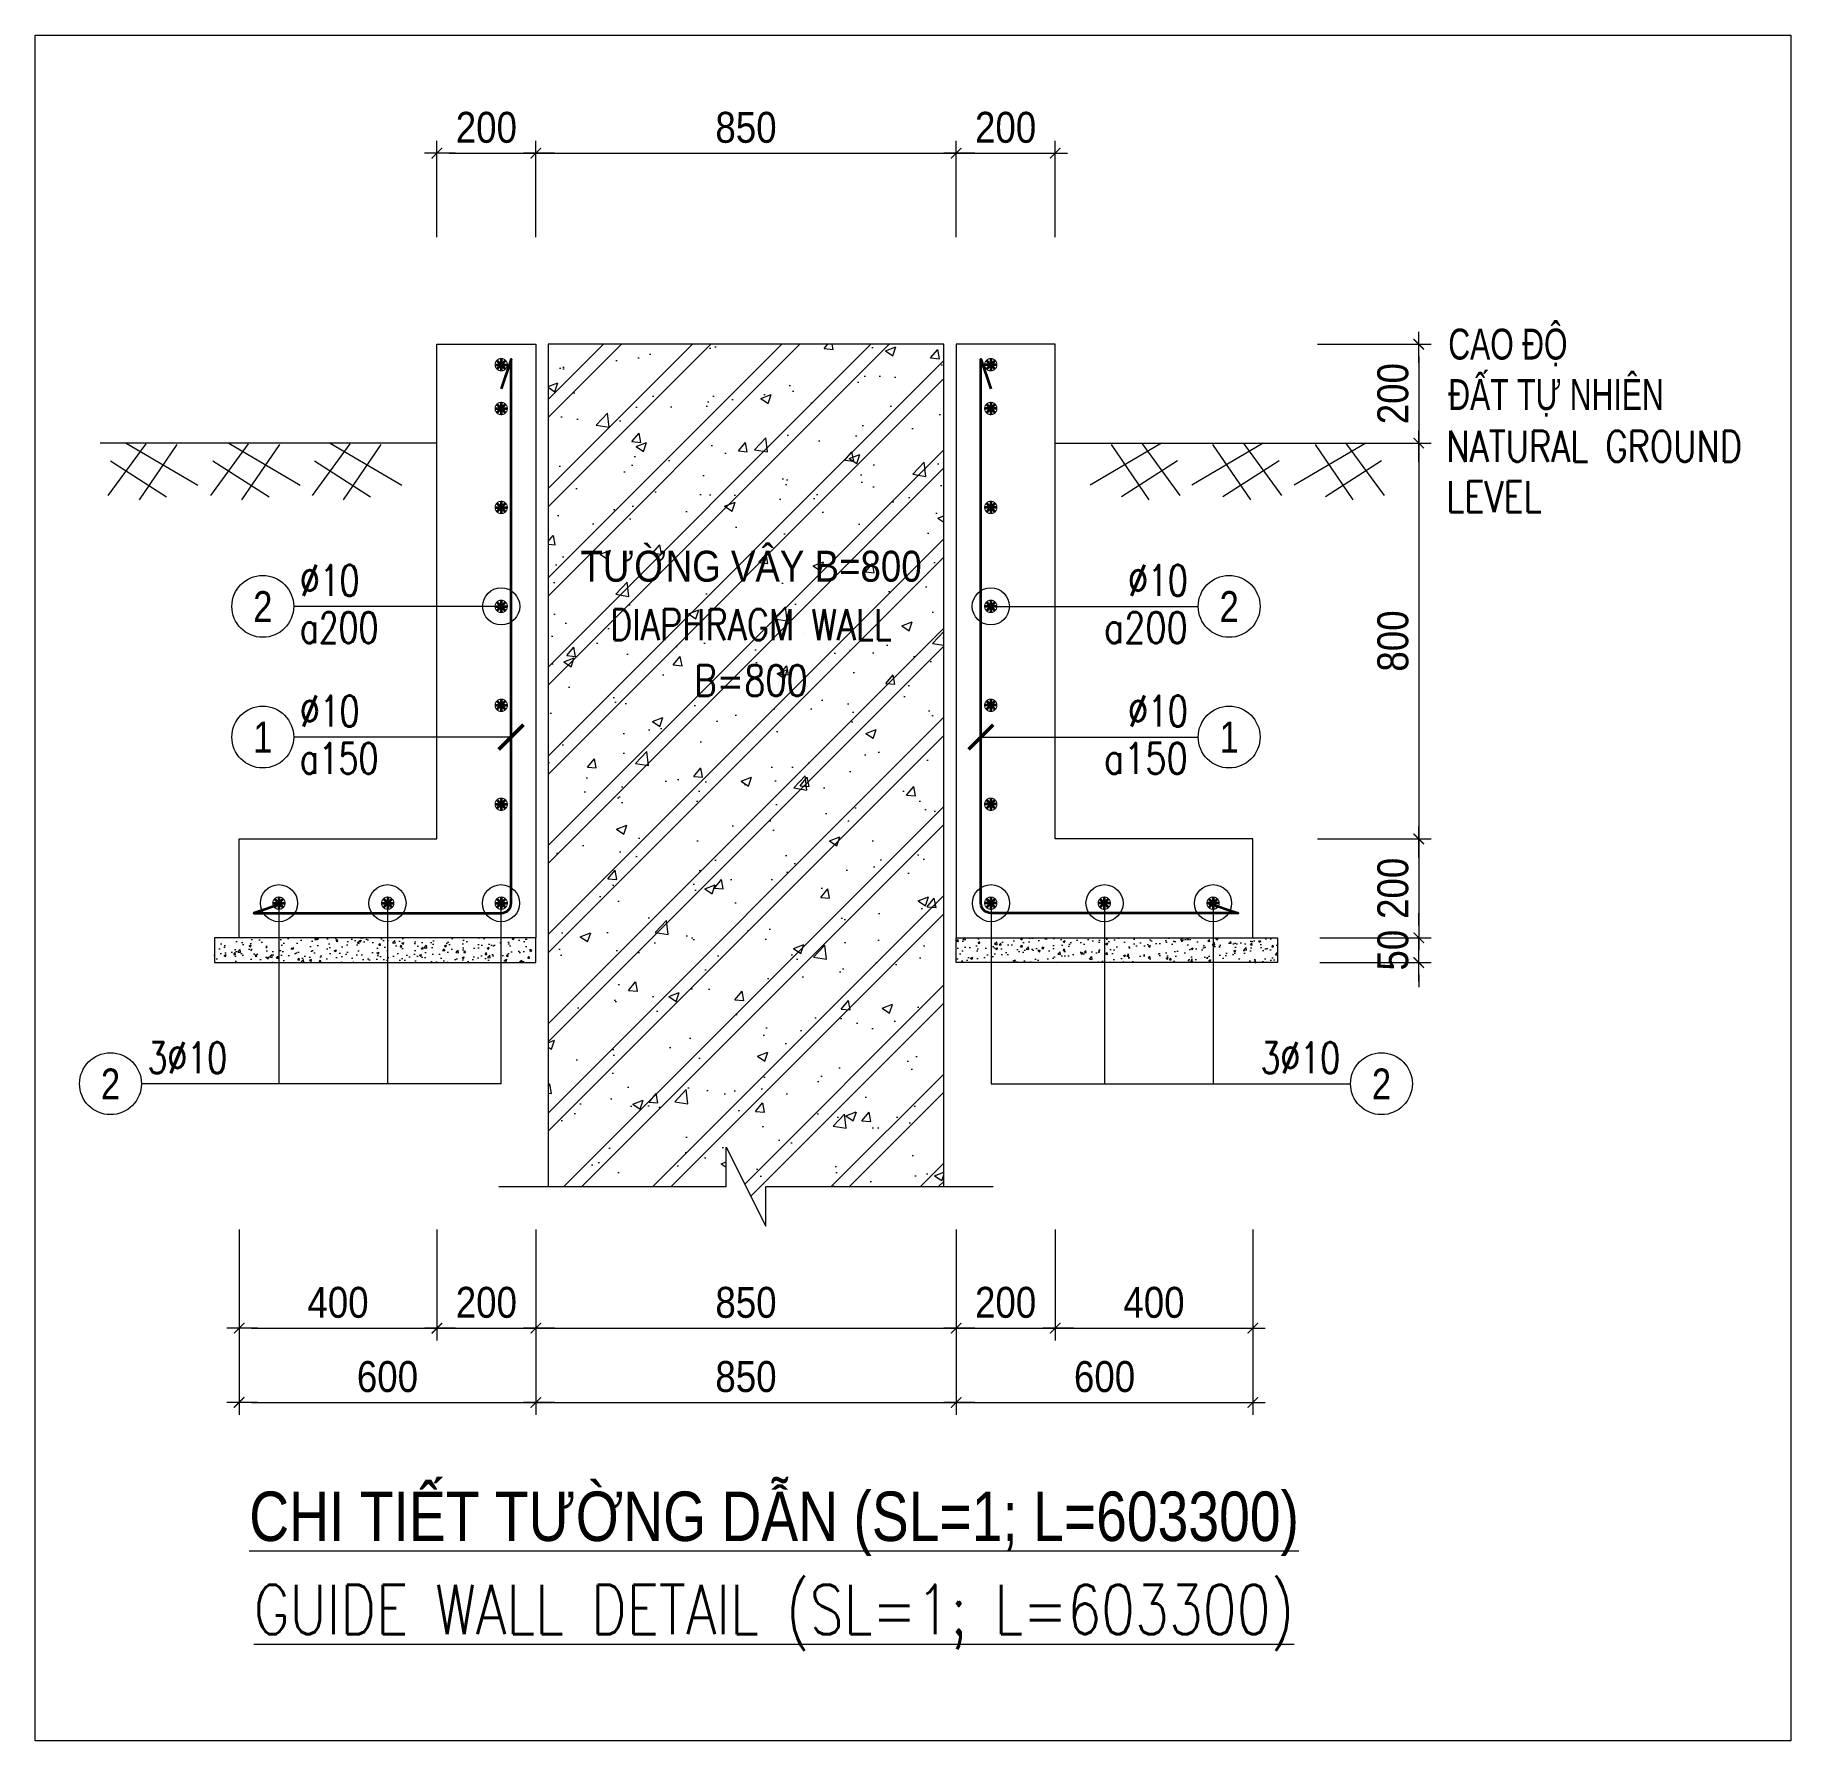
# Model space of a CAD drawing. Header units: millimetres. Extents: x -642477 to 1168880, y -27982 to 330379.
# Drawn here: x 239798 to 267828, y 295983 to 323206 of the extents above; entities that cross this region are included whole.
import ezdxf
from ezdxf.enums import TextEntityAlignment as Align

# ---------------------------------------------------------------- set-up
doc = ezdxf.new("R2010")
doc.units = ezdxf.units.MM
doc.layers.get('0').update_dxf_attribs({"lineweight": 20})
doc.layers.get('Defpoints').update_dxf_attribs({"color": 151, "lineweight": 9})
for name, color, linetype, lineweight in [('hatch', 8, 'Continuous', 13), ('NDC_S_BREAK-LINE', 1, 'Continuous', 15), ('NDC_S_CONTINUOUS', 3, 'Continuous', 20), ('NDC_S_DIM', 1, 'Continuous', 15), ('NDC_S_HATCH MATERIAL', 8, 'Continuous', 13), ('NDC_S_LEADER', 1, 'Continuous', 15), ('NDC_S_LEVEL TEXT', 7, 'Continuous', 20), ('NDC_S_REBAR', 4, 'Continuous', 35), ('NDC_S_VN TEXT', 7, 'Continuous', 20)]:
    doc.layers.add(name, color=color, linetype=linetype, lineweight=lineweight)
doc.styles.add('ARIAL', font='arial.ttf', dxfattribs={"width": 0.8})
doc.styles.add('NDC_ARIAL', font='arial.ttf', dxfattribs={"width": 0.85})
doc.styles.add('NDC_EN TXT', font='romans.shx', dxfattribs={"width": 0.8})
doc.styles.add('NDC_ROMANS', font='romans.shx', dxfattribs={"width": 0.8, "bigfont": 'vns.shx'})
doc.dimstyles.new('A1-NDC-1-25', dxfattribs={"dimscale": 25, "dimtxt": 2.5, "dimasz": 1, "dimexe": 1, "dimexo": 0, "dimgap": 0.8, "dimtad": 1, "dimdec": 0, "dimdsep": 46, "dimtxsty": 'NDC_ARIAL', "dimblk": 'DIMMARK', "dimcen": 49999.938995, "dimdle": 1.5, "dimclrd": 1, "dimclre": 1, "dimclrt": 3, "dimadec": 0, "dimazin": 0, "dimtfac": 1, "dimtdec": 0, "dimtix": 1, "dimtmove": 2, "dimatfit": 3, "dimfxl": 1, "dimarcsym": 0})

msp = doc.modelspace()

# ---------------------------------------------------------------- texts
at = {"layer": 'NDC_S_VN TEXT', "color": 3, "style": 'NDC_ROMANS', "width": 0.8}
for s, height, p in [('NATURAL GROUND', 493.421, (262328.5, 316397.1)), ('LEVEL', 493.42, (262328.5, 315591.9))]:
    msp.add_text(s, height=height, dxfattribs=at).set_placement(p)
for s, height, p in [('DIAPHRAGM WALL', 493.421, (251228.2, 313798.3)), ('B=800', 493.42, (251228.2, 312906.1))]:
    msp.add_text(s, height=height, dxfattribs=at).set_placement(p, align=Align.MIDDLE_CENTER)
msp.add_text('%%UGUIDE WALL DETAIL (SL=1; L=603300)', height=789, dxfattribs=at).set_placement((251595.8, 297685.5), align=Align.CENTER)

# ---------------------------------------------------------------- blocks, each defined once
blk = doc.blocks.new('DIMMARK')
at = {"layer": 'NDC_S_DIM', "color": 1}
blk.add_line((-1.5, 0), (1, 0), dxfattribs=at)
at = {"layer": 'NDC_S_DIM', "color": 2, "const_width": 0.1}
blk.add_lwpolyline([(-0.424, -0.424), (0.424, 0.424)], dxfattribs=at)
blk = doc.blocks.new('*D2118')
at = {"layer": 'Defpoints', "color": 0, "transparency": 16777216}
for p in [(1012.5, 3209.5), (812.5, 3039.8), (1012.5, 3039.8)]:
    blk.add_point(p, dxfattribs=at)
at = {"layer": 'NDC_S_DIM', "color": 1, "lineweight": -2, "transparency": 16777216}
for p, q in [((812.5, 3039.8), (812.5, 3234.5)), ((1012.5, 3039.8), (1012.5, 3234.5)), ((837.5, 3209.5), (987.5, 3209.5))]:
    blk.add_line(p, q, dxfattribs=at)
at = {"layer": 'NDC_S_DIM', "color": 1, "lineweight": -2, "transparency": 16777216, "xscale": 25, "yscale": 25, "zscale": 25, "rotation": 180}
blk.add_blockref('DIMMARK', (812.5, 3209.5), dxfattribs=at)
at = {"layer": 'NDC_S_DIM', "color": 1, "lineweight": -2, "transparency": 16777216, "xscale": 25, "yscale": 25, "zscale": 25}
blk.add_blockref('DIMMARK', (1012.5, 3209.5), dxfattribs=at)
at = {"layer": 'NDC_S_DIM', "color": 3, "transparency": 16777216, "insert": (912.5, 3261.4), "char_height": 62.5, "attachment_point": 5, "style": 'NDC_ARIAL'}
blk.add_mtext('200', dxfattribs=at)
blk = doc.blocks.new('*D2119')
at = {"layer": 'Defpoints', "color": 0, "transparency": 16777216}
for p in [(1862.5, 3209.5), (1012.5, 3039.8), (1862.5, 3039.8)]:
    blk.add_point(p, dxfattribs=at)
at = {"layer": 'NDC_S_DIM', "color": 1, "lineweight": -2, "transparency": 16777216}
for p, q in [((1012.5, 3039.8), (1012.5, 3234.5)), ((1862.5, 3039.8), (1862.5, 3234.5)), ((1037.5, 3209.5), (1837.5, 3209.5))]:
    blk.add_line(p, q, dxfattribs=at)
at = {"layer": 'NDC_S_DIM', "color": 1, "lineweight": -2, "transparency": 16777216, "xscale": 25, "yscale": 25, "zscale": 25, "rotation": 180}
blk.add_blockref('DIMMARK', (1012.5, 3209.5), dxfattribs=at)
at = {"layer": 'NDC_S_DIM', "color": 1, "lineweight": -2, "transparency": 16777216, "xscale": 25, "yscale": 25, "zscale": 25}
blk.add_blockref('DIMMARK', (1862.5, 3209.5), dxfattribs=at)
at = {"layer": 'NDC_S_DIM', "color": 3, "transparency": 16777216, "insert": (1437.5, 3261.4), "char_height": 62.5, "attachment_point": 5, "style": 'NDC_ARIAL'}
blk.add_mtext('850', dxfattribs=at)
blk = doc.blocks.new('*D2120')
at = {"layer": 'Defpoints', "color": 0, "transparency": 16777216}
for p in [(2062.5, 3209.5), (1862.5, 3039.8), (2062.5, 3039.8)]:
    blk.add_point(p, dxfattribs=at)
at = {"layer": 'NDC_S_DIM', "color": 1, "lineweight": -2, "transparency": 16777216}
for p, q in [((1862.5, 3039.8), (1862.5, 3234.5)), ((2062.5, 3039.8), (2062.5, 3234.5)), ((1887.5, 3209.5), (2037.5, 3209.5))]:
    blk.add_line(p, q, dxfattribs=at)
at = {"layer": 'NDC_S_DIM', "color": 1, "lineweight": -2, "transparency": 16777216, "xscale": 25, "yscale": 25, "zscale": 25, "rotation": 180}
blk.add_blockref('DIMMARK', (1862.5, 3209.5), dxfattribs=at)
at = {"layer": 'NDC_S_DIM', "color": 1, "lineweight": -2, "transparency": 16777216, "xscale": 25, "yscale": 25, "zscale": 25}
blk.add_blockref('DIMMARK', (2062.5, 3209.5), dxfattribs=at)
at = {"layer": 'NDC_S_DIM', "color": 3, "transparency": 16777216, "insert": (1962.5, 3261.4), "char_height": 62.5, "attachment_point": 5, "style": 'NDC_ARIAL'}
blk.add_mtext('200', dxfattribs=at)
blk = doc.blocks.new('*D2121')
at = {"layer": 'Defpoints', "color": 0, "transparency": 16777216}
for p in [(2593.2, 2823.4), (2593.2, 2623.4), (2797.8, 2623.4)]:
    blk.add_point(p, dxfattribs=at)
at = {"layer": 'NDC_S_DIM', "color": 1, "lineweight": -2, "transparency": 16777216}
for p, q in [((2593.2, 2823.4), (2822.8, 2823.4)), ((2797.8, 2798.4), (2797.8, 2648.4)), ((2593.2, 2623.4), (2822.8, 2623.4))]:
    blk.add_line(p, q, dxfattribs=at)
at = {"layer": 'NDC_S_DIM', "color": 1, "lineweight": -2, "transparency": 16777216, "xscale": 25, "yscale": 25, "zscale": 25}
for p, rotation in [((2797.8, 2823.4), 90), ((2797.8, 2623.4), 270)]:
    blk.add_blockref('DIMMARK', p, dxfattribs=dict(at, rotation=rotation))
at = {"layer": 'NDC_S_DIM', "color": 3, "transparency": 16777216, "insert": (2745.9, 2723.4), "char_height": 62.5, "attachment_point": 5, "rotation": 90, "style": 'NDC_ARIAL'}
blk.add_mtext('200', dxfattribs=at)
blk = doc.blocks.new('*D2122')
at = {"layer": 'Defpoints', "color": 0, "transparency": 16777216}
for p in [(2593.2, 2623.4), (2593.2, 1823.4), (2797.8, 1823.4)]:
    blk.add_point(p, dxfattribs=at)
at = {"layer": 'NDC_S_DIM', "color": 1, "lineweight": -2, "transparency": 16777216}
for p, q in [((2593.2, 2623.4), (2822.8, 2623.4)), ((2797.8, 2598.4), (2797.8, 1848.4)), ((2593.2, 1823.4), (2822.8, 1823.4))]:
    blk.add_line(p, q, dxfattribs=at)
at = {"layer": 'NDC_S_DIM', "color": 1, "lineweight": -2, "transparency": 16777216, "xscale": 25, "yscale": 25, "zscale": 25}
for p, rotation in [((2797.8, 2623.4), 90), ((2797.8, 1823.4), 270)]:
    blk.add_blockref('DIMMARK', p, dxfattribs=dict(at, rotation=rotation))
at = {"layer": 'NDC_S_DIM', "color": 3, "transparency": 16777216, "insert": (2745.9, 2223.4), "char_height": 62.5, "attachment_point": 5, "rotation": 90, "style": 'NDC_ARIAL'}
blk.add_mtext('800', dxfattribs=at)
blk = doc.blocks.new('*D2123')
at = {"layer": 'Defpoints', "color": 0, "transparency": 16777216}
for p in [(2597.8, 1823.4), (2597.8, 1623.4), (2797.8, 1623.4)]:
    blk.add_point(p, dxfattribs=at)
at = {"layer": 'NDC_S_DIM', "color": 1, "lineweight": -2, "transparency": 16777216}
for p, q in [((2597.8, 1823.4), (2822.8, 1823.4)), ((2797.8, 1798.4), (2797.8, 1648.4)), ((2597.8, 1623.4), (2822.8, 1623.4))]:
    blk.add_line(p, q, dxfattribs=at)
at = {"layer": 'NDC_S_DIM', "color": 1, "lineweight": -2, "transparency": 16777216, "xscale": 25, "yscale": 25, "zscale": 25}
for p, rotation in [((2797.8, 1823.4), 90), ((2797.8, 1623.4), 270)]:
    blk.add_blockref('DIMMARK', p, dxfattribs=dict(at, rotation=rotation))
at = {"layer": 'NDC_S_DIM', "color": 3, "transparency": 16777216, "insert": (2745.9, 1723.4), "char_height": 62.5, "attachment_point": 5, "rotation": 90, "style": 'NDC_ARIAL'}
blk.add_mtext('200', dxfattribs=at)
blk = doc.blocks.new('*D2124')
at = {"layer": 'Defpoints', "color": 0, "transparency": 16777216}
for p in [(412.5, 1033.8), (812.5, 1033.8), (812.5, 834.2)]:
    blk.add_point(p, dxfattribs=at)
at = {"layer": 'NDC_S_DIM', "color": 1, "lineweight": -2, "transparency": 16777216}
for p, q in [((412.5, 1033.8), (412.5, 809.2)), ((812.5, 1033.8), (812.5, 809.2)), ((437.5, 834.2), (787.5, 834.2))]:
    blk.add_line(p, q, dxfattribs=at)
at = {"layer": 'NDC_S_DIM', "color": 1, "lineweight": -2, "transparency": 16777216, "xscale": 25, "yscale": 25, "zscale": 25, "rotation": 180}
blk.add_blockref('DIMMARK', (412.5, 834.2), dxfattribs=at)
at = {"layer": 'NDC_S_DIM', "color": 1, "lineweight": -2, "transparency": 16777216, "xscale": 25, "yscale": 25, "zscale": 25}
blk.add_blockref('DIMMARK', (812.5, 834.2), dxfattribs=at)
at = {"layer": 'NDC_S_DIM', "color": 3, "transparency": 16777216, "insert": (612.5, 886.1), "char_height": 62.5, "attachment_point": 5, "style": 'NDC_ARIAL'}
blk.add_mtext('400', dxfattribs=at)
blk = doc.blocks.new('*D2125')
at = {"layer": 'Defpoints', "color": 0, "transparency": 16777216}
for p in [(812.5, 1033.8), (1012.5, 1033.8), (1012.5, 834.2)]:
    blk.add_point(p, dxfattribs=at)
at = {"layer": 'NDC_S_DIM', "color": 1, "lineweight": -2, "transparency": 16777216}
for p, q in [((812.5, 1033.8), (812.5, 809.2)), ((1012.5, 1033.8), (1012.5, 809.2)), ((837.5, 834.2), (987.5, 834.2))]:
    blk.add_line(p, q, dxfattribs=at)
at = {"layer": 'NDC_S_DIM', "color": 1, "lineweight": -2, "transparency": 16777216, "xscale": 25, "yscale": 25, "zscale": 25, "rotation": 180}
blk.add_blockref('DIMMARK', (812.5, 834.2), dxfattribs=at)
at = {"layer": 'NDC_S_DIM', "color": 1, "lineweight": -2, "transparency": 16777216, "xscale": 25, "yscale": 25, "zscale": 25}
blk.add_blockref('DIMMARK', (1012.5, 834.2), dxfattribs=at)
at = {"layer": 'NDC_S_DIM', "color": 3, "transparency": 16777216, "insert": (912.5, 886.1), "char_height": 62.5, "attachment_point": 5, "style": 'NDC_ARIAL'}
blk.add_mtext('200', dxfattribs=at)
blk = doc.blocks.new('*D2126')
at = {"layer": 'Defpoints', "color": 0, "transparency": 16777216}
for p in [(1012.5, 1033.8), (1862.5, 1033.8), (1862.5, 834.2)]:
    blk.add_point(p, dxfattribs=at)
at = {"layer": 'NDC_S_DIM', "color": 1, "lineweight": -2, "transparency": 16777216}
for p, q in [((1012.5, 1033.8), (1012.5, 809.2)), ((1862.5, 1033.8), (1862.5, 809.2)), ((1037.5, 834.2), (1837.5, 834.2))]:
    blk.add_line(p, q, dxfattribs=at)
at = {"layer": 'NDC_S_DIM', "color": 1, "lineweight": -2, "transparency": 16777216, "xscale": 25, "yscale": 25, "zscale": 25, "rotation": 180}
blk.add_blockref('DIMMARK', (1012.5, 834.2), dxfattribs=at)
at = {"layer": 'NDC_S_DIM', "color": 1, "lineweight": -2, "transparency": 16777216, "xscale": 25, "yscale": 25, "zscale": 25}
blk.add_blockref('DIMMARK', (1862.5, 834.2), dxfattribs=at)
at = {"layer": 'NDC_S_DIM', "color": 3, "transparency": 16777216, "insert": (1437.5, 886.1), "char_height": 62.5, "attachment_point": 5, "style": 'NDC_ARIAL'}
blk.add_mtext('850', dxfattribs=at)
blk = doc.blocks.new('*D2127')
at = {"layer": 'Defpoints', "color": 0, "transparency": 16777216}
for p in [(1862.5, 1033.8), (2062.5, 1033.8), (2062.5, 834.2)]:
    blk.add_point(p, dxfattribs=at)
at = {"layer": 'NDC_S_DIM', "color": 1, "lineweight": -2, "transparency": 16777216}
for p, q in [((1862.5, 1033.8), (1862.5, 809.2)), ((2062.5, 1033.8), (2062.5, 809.2)), ((1887.5, 834.2), (2037.5, 834.2))]:
    blk.add_line(p, q, dxfattribs=at)
at = {"layer": 'NDC_S_DIM', "color": 1, "lineweight": -2, "transparency": 16777216, "xscale": 25, "yscale": 25, "zscale": 25, "rotation": 180}
blk.add_blockref('DIMMARK', (1862.5, 834.2), dxfattribs=at)
at = {"layer": 'NDC_S_DIM', "color": 1, "lineweight": -2, "transparency": 16777216, "xscale": 25, "yscale": 25, "zscale": 25}
blk.add_blockref('DIMMARK', (2062.5, 834.2), dxfattribs=at)
at = {"layer": 'NDC_S_DIM', "color": 3, "transparency": 16777216, "insert": (1962.5, 886.1), "char_height": 62.5, "attachment_point": 5, "style": 'NDC_ARIAL'}
blk.add_mtext('200', dxfattribs=at)
blk = doc.blocks.new('*D2128')
at = {"layer": 'Defpoints', "color": 0, "transparency": 16777216}
for p in [(2062.5, 1033.8), (2462.5, 1033.8), (2462.5, 834.2)]:
    blk.add_point(p, dxfattribs=at)
at = {"layer": 'NDC_S_DIM', "color": 1, "lineweight": -2, "transparency": 16777216}
for p, q in [((2062.5, 1033.8), (2062.5, 809.2)), ((2462.5, 1033.8), (2462.5, 809.2)), ((2087.5, 834.2), (2437.5, 834.2))]:
    blk.add_line(p, q, dxfattribs=at)
at = {"layer": 'NDC_S_DIM', "color": 1, "lineweight": -2, "transparency": 16777216, "xscale": 25, "yscale": 25, "zscale": 25, "rotation": 180}
blk.add_blockref('DIMMARK', (2062.5, 834.2), dxfattribs=at)
at = {"layer": 'NDC_S_DIM', "color": 1, "lineweight": -2, "transparency": 16777216, "xscale": 25, "yscale": 25, "zscale": 25}
blk.add_blockref('DIMMARK', (2462.5, 834.2), dxfattribs=at)
at = {"layer": 'NDC_S_DIM', "color": 3, "transparency": 16777216, "insert": (2262.5, 886.1), "char_height": 62.5, "attachment_point": 5, "style": 'NDC_ARIAL'}
blk.add_mtext('400', dxfattribs=at)
blk = doc.blocks.new('*D2129')
at = {"layer": 'Defpoints', "color": 0, "transparency": 16777216}
for p in [(412.5, 1033.8), (1012.5, 1033.8), (1012.5, 684.2)]:
    blk.add_point(p, dxfattribs=at)
at = {"layer": 'NDC_S_DIM', "color": 1, "lineweight": -2, "transparency": 16777216}
for p, q in [((412.5, 1033.8), (412.5, 659.2)), ((1012.5, 1033.8), (1012.5, 659.2)), ((437.5, 684.2), (987.5, 684.2))]:
    blk.add_line(p, q, dxfattribs=at)
at = {"layer": 'NDC_S_DIM', "color": 1, "lineweight": -2, "transparency": 16777216, "xscale": 25, "yscale": 25, "zscale": 25, "rotation": 180}
blk.add_blockref('DIMMARK', (412.5, 684.2), dxfattribs=at)
at = {"layer": 'NDC_S_DIM', "color": 1, "lineweight": -2, "transparency": 16777216, "xscale": 25, "yscale": 25, "zscale": 25}
blk.add_blockref('DIMMARK', (1012.5, 684.2), dxfattribs=at)
at = {"layer": 'NDC_S_DIM', "color": 3, "transparency": 16777216, "insert": (712.5, 736.1), "char_height": 62.5, "attachment_point": 5, "style": 'NDC_ARIAL'}
blk.add_mtext('600', dxfattribs=at)
blk = doc.blocks.new('*D2130')
at = {"layer": 'Defpoints', "color": 0, "transparency": 16777216}
for p in [(1012.5, 1033.8), (1862.5, 1033.8), (1862.5, 684.2)]:
    blk.add_point(p, dxfattribs=at)
at = {"layer": 'NDC_S_DIM', "color": 1, "lineweight": -2, "transparency": 16777216}
for p, q in [((1012.5, 1033.8), (1012.5, 659.2)), ((1862.5, 1033.8), (1862.5, 659.2)), ((1037.5, 684.2), (1837.5, 684.2))]:
    blk.add_line(p, q, dxfattribs=at)
at = {"layer": 'NDC_S_DIM', "color": 1, "lineweight": -2, "transparency": 16777216, "xscale": 25, "yscale": 25, "zscale": 25, "rotation": 180}
blk.add_blockref('DIMMARK', (1012.5, 684.2), dxfattribs=at)
at = {"layer": 'NDC_S_DIM', "color": 1, "lineweight": -2, "transparency": 16777216, "xscale": 25, "yscale": 25, "zscale": 25}
blk.add_blockref('DIMMARK', (1862.5, 684.2), dxfattribs=at)
at = {"layer": 'NDC_S_DIM', "color": 3, "transparency": 16777216, "insert": (1437.5, 736.1), "char_height": 62.5, "attachment_point": 5, "style": 'NDC_ARIAL'}
blk.add_mtext('850', dxfattribs=at)
blk = doc.blocks.new('*D2131')
at = {"layer": 'Defpoints', "color": 0, "transparency": 16777216}
for p in [(1862.5, 1033.8), (2462.5, 1033.8), (2462.5, 684.2)]:
    blk.add_point(p, dxfattribs=at)
at = {"layer": 'NDC_S_DIM', "color": 1, "lineweight": -2, "transparency": 16777216}
for p, q in [((1862.5, 1033.8), (1862.5, 659.2)), ((2462.5, 1033.8), (2462.5, 659.2)), ((1887.5, 684.2), (2437.5, 684.2))]:
    blk.add_line(p, q, dxfattribs=at)
at = {"layer": 'NDC_S_DIM', "color": 1, "lineweight": -2, "transparency": 16777216, "xscale": 25, "yscale": 25, "zscale": 25, "rotation": 180}
blk.add_blockref('DIMMARK', (1862.5, 684.2), dxfattribs=at)
at = {"layer": 'NDC_S_DIM', "color": 1, "lineweight": -2, "transparency": 16777216, "xscale": 25, "yscale": 25, "zscale": 25}
blk.add_blockref('DIMMARK', (2462.5, 684.2), dxfattribs=at)
at = {"layer": 'NDC_S_DIM', "color": 3, "transparency": 16777216, "insert": (2162.5, 736.1), "char_height": 62.5, "attachment_point": 5, "style": 'NDC_ARIAL'}
blk.add_mtext('600', dxfattribs=at)
blk = doc.blocks.new('*U367')
blk.add_circle((-2.5, 0), 2.5)
at = {"layer": 'NDC_S_VN TEXT', "color": 3, "style": 'NDC_EN TXT', "width": 0.75}
for tag, p in [('DK1', (0.5, 0.85)), ('KC1', (0.5, -2.97))]:
    blk.add_attdef(tag, p, '', height=2.5, dxfattribs=at)
at = {"layer": 'NDC_S_VN TEXT', "color": 7, "style": 'ARIAL', "width": 0.8}
blk.add_attdef('SH2', text='', height=2.5, dxfattribs=at).set_placement((-2.5, 0), align=Align.MIDDLE)
blk = doc.blocks.new('kata_block_TD')
at = {"color": 6, "linetype": 'ByBlock', "lineweight": -2, "style": 'ARIAL', "width": 0.8}
blk.add_attdef('SECTDET2', text='', height=5, dxfattribs=at).set_placement((0, 7.97), align=Align.CENTER)
at = {"color": 0, "linetype": 'ByBlock', "lineweight": -2, "style": 'ARIAL', "width": 0.8}
blk.add_attdef('SECTDET1', text='', height=5, dxfattribs=at).set_placement((0, 1.47), align=Align.CENTER)
at = {"color": 3, "lineweight": 25, "style": 'ARIAL', "width": 0.8}
blk.add_attdef('SSCALE', text='', height=2.5, dxfattribs=at).set_placement((0, -4), align=Align.CENTER)
blk = doc.blocks.new('kata_block_THEP')
at = {"layer": 'NDC_S_REBAR', "color": 0}
for p, q in [((-0.5, 0), (0.5, 0)), ((-0.35, 0.35), (0.35, -0.35)), ((0.35, 0.35), (-0.35, -0.35)), ((0, 0.5), (0, -0.5))]:
    blk.add_line(p, q, dxfattribs=at)
at = {"layer": 'NDC_S_REBAR', "color": 0, "const_width": 0.0833}
blk.add_lwpolyline([(-0.5, 0, 1), (0.5, 0, 1), (-0.5, 0, 1)], format="xyb", dxfattribs=at)
blk = doc.blocks.new('*U364')
blk.add_circle((-2.5, 0), 2.5)
at = {"layer": 'NDC_S_VN TEXT', "color": 3, "style": 'NDC_EN TXT', "width": 0.75}
blk.add_attdef('DK1', (0.5, 0.85), '', height=2.5, dxfattribs=at)
at = {"layer": 'NDC_S_VN TEXT', "color": 7, "style": 'ARIAL', "width": 0.8}
blk.add_attdef('SH2', text='', height=2.5, dxfattribs=at).set_placement((-2.5, 0), align=Align.MIDDLE)
blk = doc.blocks.new('*U365')
blk.add_circle((2.5, 0), 2.5)
at = {"layer": 'NDC_S_VN TEXT', "color": 3, "style": 'NDC_EN TXT', "width": 0.75}
blk.add_attdef('DK2', text='', height=2.5, dxfattribs=at).set_placement((-0.85, 0.85), align=Align.RIGHT)
at = {"layer": 'NDC_S_VN TEXT', "color": 7, "style": 'ARIAL', "width": 0.8}
blk.add_attdef('SH3', text='', height=2.5, dxfattribs=at).set_placement((2.5, 0), align=Align.MIDDLE)
blk = doc.blocks.new('*U366')
blk.add_circle((2.5, 0), 2.5)
at = {"layer": 'NDC_S_VN TEXT', "color": 3, "style": 'NDC_EN TXT'}
for tag, width, p in [('DK2', 0.75, (-0.85, 0.85)), ('KC2', 0.8, (-0.85, -2.97))]:
    blk.add_attdef(tag, text='', height=2.5, dxfattribs=dict(at, width=width)).set_placement(p, align=Align.RIGHT)
at = {"layer": 'NDC_S_VN TEXT', "color": 7, "style": 'ARIAL', "width": 0.8}
blk.add_attdef('SH3', text='', height=2.5, dxfattribs=at).set_placement((2.5, 0), align=Align.MIDDLE)
blk = doc.blocks.new('*D2132')
at = {"layer": 'Defpoints', "color": 0, "transparency": 16777216}
for p in [(2597.8, 1623.4), (2797.8, 1623.4), (2597.8, 1573.4)]:
    blk.add_point(p, dxfattribs=at)
at = {"layer": 'NDC_S_DIM', "color": 1, "lineweight": -2, "transparency": 16777216}
for p, q in [((2797.8, 1648.4), (2797.8, 1673.4)), ((2597.8, 1623.4), (2822.8, 1623.4)), ((2797.8, 1573.4), (2797.8, 1623.4)), ((2597.8, 1573.4), (2822.8, 1573.4)), ((2797.8, 1548.4), (2797.8, 1523.4))]:
    blk.add_line(p, q, dxfattribs=at)
at = {"layer": 'NDC_S_DIM', "color": 1, "lineweight": -2, "transparency": 16777216, "xscale": 25, "yscale": 25, "zscale": 25}
for p, rotation in [((2797.8, 1623.4), 270), ((2797.8, 1573.4), 90)]:
    blk.add_blockref('DIMMARK', p, dxfattribs=dict(at, rotation=rotation))
at = {"layer": 'NDC_S_DIM', "color": 3, "transparency": 16777216, "insert": (2745.9, 1598.4), "char_height": 62.5, "attachment_point": 5, "rotation": 90, "style": 'NDC_ARIAL'}
blk.add_mtext('50', dxfattribs=at)
blk = doc.blocks.new('TUONG DAN')
at = {"layer": 'NDC_S_HATCH MATERIAL'}
h = blk.add_hatch(dxfattribs=at)
h.set_pattern_fill('BT-01', color=256, scale=30, pattern_type=2)
h.set_pattern_definition([(50, (19984.43, -9487.53), (215.178, -18.8256), [22.5, -247.5]), (355, (19984.43, -9487.53), (-41.6254, 225.6576), [18, -198]), (100.4514, (20002.36, -9489.1), (173.5528, 206.8319), [19.122, -210.3426]), (46.1842, (19984.43, -9427.53), (320.1723, -49.6557), [33.75, -371.25]), (96.6356, (20011.1, -9431.67), (280.399, 292.2354), [28.683, -315.514]), (351.1842, (19984.43, -9427.53), (280.3986, 292.2356), [27, -297]), (21, (20014.43, -9442.53), (179.0721, -120.7857), [22.5, -247.5]), (326, (20014.43, -9442.53), (72.9946, 217.545), [18, -198]), (71.4514, (20029.35, -9452.6), (252.0668, 96.7591), [19.122, -210.3426]), (37.5, (19984.43, -9487.53), (3.64796, 99.86816), [0, -195.6, 0, -201, 0, -198.75]), (7.5, (19984.43, -9487.53), (78.92086, 118.3235), [0, -114.6, 0, -191.1, 0, -75.75]), (327.5, (19917.53, -9487.53), (160.14673, -6.76646), [0, -75, 0, -234, 0, -310.5]), (317.5, (19887.53, -9487.53), (174.95585, 30.0315), [0, -97.5, 0, -155.4, 0, -220.5]), (45, (19984.43, -9487.53), (-90.1561, 90.1561), []), (45, (19984.43, -9450.78), (-90.1561, 90.1561), [])])
h.paths.add_polyline_path([(1037.5, 1120.4), (1397.5, 1120.4), (1397.5, 1200.4), (1477.5, 1040.4), (1477.5, 1120.4), (1837.5, 1120.4), (1837.5, 2823.4), (1037.5, 2823.4)])
h.paths.add_polyline_path([(1082.9, 2322.5), (1812.6, 2322.5), (1812.6, 2441.5), (1082.9, 2441.5)], flags=24)
h = blk.add_hatch(dxfattribs=at)
h.set_pattern_fill('AR-CONC', color=256, scale=6)
h.set_pattern_definition([(50, (223486.62, 17647.7), (43.035611, -3.765128), [4.5, -49.5]), (355, (223486.62, 17647.7), (-8.32508, 45.131528), [3.6, -39.6]), (100.451444, (223490.207, 17647.387), (34.710531, 41.3663995), [3.8244115, -42.068527]), (46.1842, (223486.62, 17659.7), (64.03448, -9.931157), [6.75, -74.25]), (96.635635, (223491.96, 17658.874), (56.079717, 58.447116), [5.73662, -63.102826]), (351.184164, (223486.62, 17659.7), (56.079717, 58.447116), [5.4, -59.4]), (21, (223492.62, 17656.7), (35.814423, -24.1571334), [4.5, -49.5]), (326, (223492.62, 17656.7), (14.59892, 43.509003), [3.6, -39.6]), (71.451445, (223495.605, 17654.69), (50.4133426, 19.351869), [3.824411, -42.068527]), (37.5, (223486.62, 17647.701), (0.7295913, 19.9736312), [0, -39.12, 0, -40.2, 0, -39.75]), (7.5, (223486.62, 17647.701), (15.7841722, 23.6647027), [0, -22.92, 0, -38.22, 0, -15.15]), (327.5, (223473.24, 17647.701), (32.0293462, -1.3532923), [0, -15, 0, -46.8, 0, -62.1]), (317.5, (223467.24, 17647.7), (34.99117, 6.006299), [0, -19.5, 0, -31.08, 0, -44.1])])
h.paths.add_polyline_path([(362.5, 1573.4), (1012.5, 1573.4), (1012.5, 1623.4), (362.5, 1623.4)])
h = blk.add_hatch(dxfattribs=at)
h.set_pattern_fill('AR-CONC', color=256, scale=6)
h.set_pattern_definition([(50, (227281.94, 17647.7), (43.035611, -3.765128), [4.5, -49.5]), (355, (227281.94, 17647.7), (-8.32508, 45.131528), [3.6, -39.6]), (100.451444, (227285.528, 17647.387), (34.710531, 41.3663995), [3.8244115, -42.068527]), (46.1842, (227281.94, 17659.7), (64.03448, -9.931157), [6.75, -74.25]), (96.635635, (227287.28, 17658.874), (56.079717, 58.447116), [5.73662, -63.102826]), (351.184164, (227281.94, 17659.7), (56.079717, 58.447116), [5.4, -59.4]), (21, (227287.94, 17656.7), (35.814423, -24.1571334), [4.5, -49.5]), (326, (227287.94, 17656.7), (14.59892, 43.509003), [3.6, -39.6]), (71.451445, (227290.926, 17654.69), (50.4133426, 19.351869), [3.824411, -42.068527]), (37.5, (227281.942, 17647.701), (0.7295913, 19.9736312), [0, -39.12, 0, -40.2, 0, -39.75]), (7.5, (227281.942, 17647.701), (15.7841722, 23.6647027), [0, -22.92, 0, -38.22, 0, -15.15]), (327.5, (227268.562, 17647.701), (32.0293462, -1.3532923), [0, -15, 0, -46.8, 0, -62.1]), (317.5, (227262.562, 17647.7), (34.99117, 6.006299), [0, -19.5, 0, -31.08, 0, -44.1])])
h.paths.add_polyline_path([(2512.5, 1573.4), (1862.5, 1573.4), (1862.5, 1623.4), (2512.5, 1623.4)])
at = {"layer": 'hatch'}
for p, q in [((223.8, 2622.2), (147.3, 2517.4)), ((184.3, 2623.4), (328.7, 2538.4)), ((286.7, 2620.9), (210.2, 2508.8)), ((431.1, 2622.2), (354.6, 2517.4)), ((391.6, 2623.4), (536, 2538.4)), ((494, 2620.9), (417.5, 2508.8)), ((636.4, 2622.2), (559.9, 2517.4)), ((596.9, 2623.4), (741.3, 2538.4)), ((699.4, 2620.9), (622.8, 2508.8)), ((2278, 2623.4), (2133.6, 2538.4)), ((2175.6, 2620.9), (2252.1, 2508.8)), ((2238.5, 2622.2), (2315.1, 2517.4)), ((2483.4, 2623.4), (2339, 2538.4)), ((2380.9, 2620.9), (2457.4, 2508.8)), ((2443.9, 2622.2), (2520.4, 2517.4)), ((2690.7, 2623.4), (2546.3, 2538.4)), ((2588.2, 2620.9), (2664.7, 2508.8)), ((2651.2, 2622.2), (2727.7, 2517.4)), ((152.2, 2587.7), (265.7, 2514.9)), ((359.5, 2587.7), (473, 2514.9)), ((564.8, 2587.7), (678.4, 2514.9)), ((2310.1, 2587.7), (2196.6, 2514.9)), ((2515.5, 2587.7), (2401.9, 2514.9)), ((2722.8, 2587.7), (2609.2, 2514.9))]:
    blk.add_line(p, q, dxfattribs=at)
at = {"layer": 'NDC_S_BREAK-LINE'}
blk.add_lwpolyline([(937.5, 1120.4), (1397.5, 1120.4), (1397.5, 1200.4), (1477.5, 1040.4), (1477.5, 1120.4), (1937.5, 1120.4)], dxfattribs=at)
at = {"layer": 'NDC_S_CONTINUOUS'}
for p, q in [((812.5, 2623.4), (131.8, 2623.4)), ((2062.5, 2623.4), (2743.2, 2623.4))]:
    blk.add_line(p, q, dxfattribs=at)
for points in [[(812.5, 2823.4), (1012.5, 2823.4), (1012.5, 1623.4), (412.5, 1623.4), (412.5, 1823.4), (812.5, 1823.4)], [(2062.5, 2823.4), (1862.5, 2823.4), (1862.5, 1623.4), (2462.5, 1623.4), (2462.5, 1823.4), (2062.5, 1823.4)]]:
    blk.add_lwpolyline(points, close=True, dxfattribs=at)
blk.add_lwpolyline([(1837.5, 1120.4), (1837.5, 2823.4), (1037.5, 2823.4), (1037.5, 1120.4)], dxfattribs=at)
at = {"layer": 'NDC_S_HATCH MATERIAL'}
for points in [[(362.5, 1573.4), (1012.5, 1573.4), (1012.5, 1623.4), (362.5, 1623.4)], [(2512.5, 1573.4), (1862.5, 1573.4), (1862.5, 1623.4), (2512.5, 1623.4)]]:
    blk.add_lwpolyline(points, close=True, dxfattribs=at)
at = {"layer": 'NDC_S_LEADER'}
blk.add_lwpolyline([(0, 3448.2), (3550.4, 3448.2), (3550.4, 0), (0, 0)], close=True, dxfattribs=at)
at = {"layer": 'NDC_S_REBAR'}
for points in [[(502.5, 1693.4), (442.5, 1673.4), (942.5, 1673.4, 0.414214), (962.5, 1693.4), (962.5, 2793.4), (942.5, 2733.4)], [(2372.5, 1693.4), (2432.5, 1673.4), (1932.5, 1673.4, -0.414214), (1912.5, 1693.4), (1912.5, 2793.4), (1932.5, 2733.4)]]:
    blk.add_lwpolyline(points, format="xyb", dxfattribs=at)
at = {"layer": 'NDC_S_DIM', "xscale": 25, "yscale": 25, "zscale": 25}
for name, p, values in [('*U367', (522.9, 2293.4), {'SH2': '2', 'DK1': '%%c10', 'KC1': 'a200'}), ('*U366', (2352, 2293.4), {'SH3': '2', 'DK2': '%%c10', 'KC2': 'a200'}), ('*U367', (522.9, 2029.2), {'SH2': '1', 'DK1': '%%c10', 'KC1': 'a150'}), ('*U366', (2352, 2029.2), {'SH3': '1', 'DK2': '%%c10', 'KC2': 'a150'}), ('*U364', (214.9, 1328.4), {'SH2': '2', 'DK1': '3%%c10'}), ('*U365', (2660, 1328.4), {'SH3': '2', 'DK2': '3%%c10'})]:
    blk.add_blockref(name, p, dxfattribs=at).add_auto_attribs(values)
at = {"layer": 'NDC_S_REBAR', "ltscale": 0.005, "yscale": 25, "zscale": 25}
for p, xscale in [((942.5, 2782), 25), ((1932.5, 2782), -25), ((942.5, 2693.4), 25), ((1932.5, 2693.4), -25), ((942.5, 2293.4), 25), ((1932.5, 2293.4), -25), ((942.5, 2093.4), 25), ((1932.5, 2093.4), -25), ((942.5, 1893.4), 25), ((1932.5, 1893.4), -25), ((493, 1693.4), 25), ((713, 1693.4), 25), ((942.5, 1693.4), 25), ((1932.5, 1693.4), -25), ((2162, 1693.4), -25), ((2382, 1693.4), -25)]:
    blk.add_blockref('kata_block_THEP', p, dxfattribs=dict(at, xscale=xscale))
at = {"layer": 'NDC_S_REBAR', "color": 3, "ltscale": 0.005, "yscale": 25, "zscale": 25}
for p, xscale in [((942.5, 2493.4), 25), ((1932.5, 2493.4), -25)]:
    blk.add_blockref('kata_block_THEP', p, dxfattribs=dict(at, xscale=xscale))
at = {"layer": 'NDC_S_VN TEXT', "ltscale": 0.005}
ref = blk.add_blockref('kata_block_TD', (1494.3, 374.6), dxfattribs=dict(at, xscale=20, yscale=20, zscale=20))
ref.add_attrib('SECTDET1', '%%uCHI TIẾT TƯỜNG DẪN (SL=1; L=603300)', dxfattribs={"layer": '0', "color": 0, "linetype": 'ByBlock', "lineweight": -2, "height": 100, "style": 'ARIAL', "width": 0.8}).set_placement((1494.3, 404), align=Align.CENTER)
at = {"layer": 'NDC_S_LEVEL TEXT', "ltscale": 3, "style": 'NDC_ARIAL', "width": 0.7}
for s, p in [('CAO ĐỘ', (2857.6, 2792.4)), ('ĐẤT TỰ NHIÊN', (2857.6, 2690.4))]:
    blk.add_text(s, height=62.5, dxfattribs=at).set_placement(p)
at = {"layer": 'NDC_S_VN TEXT', "style": 'NDC_ARIAL', "width": 0.85}
blk.add_text('TƯỜNG VÂY B=800', height=62.5, dxfattribs=at).set_placement((1447.8, 2374.6), align=Align.MIDDLE_CENTER)
at = {"layer": 'NDC_S_DIM'}
for base, p1, p2, picture, middle in [((1012.5, 3209.5), (812.5, 3039.8), (1012.5, 3039.8), '*D2118', (912.5, 3261.4)), ((1862.5, 3209.5), (1012.5, 3039.8), (1862.5, 3039.8), '*D2119', (1437.5, 3261.4)), ((2062.5, 3209.5), (1862.5, 3039.8), (2062.5, 3039.8), '*D2120', (1962.5, 3261.4)), ((812.5, 834.2), (412.5, 1033.8), (812.5, 1033.8), '*D2124', (612.5, 886.1)), ((1012.5, 684.2), (412.5, 1033.8), (1012.5, 1033.8), '*D2129', (712.5, 736.1)), ((1012.5, 834.2), (812.5, 1033.8), (1012.5, 1033.8), '*D2125', (912.5, 886.1)), ((1862.5, 834.2), (1012.5, 1033.8), (1862.5, 1033.8), '*D2126', (1437.5, 886.1)), ((1862.5, 684.2), (1012.5, 1033.8), (1862.5, 1033.8), '*D2130', (1437.5, 736.1)), ((2062.5, 834.2), (1862.5, 1033.8), (2062.5, 1033.8), '*D2127', (1962.5, 886.1)), ((2462.5, 684.2), (1862.5, 1033.8), (2462.5, 1033.8), '*D2131', (2162.5, 736.1)), ((2462.5, 834.2), (2062.5, 1033.8), (2462.5, 1033.8), '*D2128', (2262.5, 886.1))]:
    dim = blk.add_linear_dim(base=base, p1=p1, p2=p2, dimstyle='A1-NDC-1-25', dxfattribs=at)
    dim.commit()
    dim.dimension.update_dxf_attribs({"geometry": picture, "text_midpoint": middle})
for base, p1, p2, picture, middle in [((2797.8, 2623.4), (2593.2, 2823.4), (2593.2, 2623.4), '*D2121', (2745.9, 2723.4)), ((2797.8, 1823.4), (2593.2, 2623.4), (2593.2, 1823.4), '*D2122', (2745.9, 2223.4)), ((2797.8, 1623.4), (2597.8, 1823.4), (2597.8, 1623.4), '*D2123', (2745.9, 1723.4)), ((2797.8, 1623.4), (2597.8, 1573.4), (2597.8, 1623.4), '*D2132', (2745.9, 1598.4))]:
    dim = blk.add_linear_dim(base=base, p1=p1, p2=p2, angle=90, dimstyle='A1-NDC-1-25', dxfattribs=at)
    dim.commit()
    dim.dimension.update_dxf_attribs({"geometry": picture, "text_midpoint": middle})
for points, override in [([(942.5, 2293.4), (522.9, 2293.4)], {"dimasz": 3, "dimldrblk": 'DotBlank'}), ([(1932.5, 2293.4), (2352, 2293.4)], {"dimasz": 3, "dimldrblk": 'DotBlank'}), ([(962.5, 2029.2), (522.9, 2029.2)], {"dimasz": 2, "dimldrblk": 'ArchTick'}), ([(1912.5, 2029.2), (2352, 2029.2)], {"dimasz": 2, "dimldrblk": 'ArchTick'}), ([(712.5, 1693.4), (712.5, 1328.4), (214.9, 1328.4)], {"dimasz": 3, "dimldrblk": 'DotBlank'}), ([(942, 1693.4), (942, 1328.4), (214.9, 1328.4)], {"dimasz": 3, "dimldrblk": 'DotBlank'}), ([(493, 1693.4), (493, 1328.4), (214.9, 1328.4)], {"dimasz": 3, "dimldrblk": 'DotBlank'}), ([(1933, 1693.4), (1933, 1328.4), (2660, 1328.4)], {"dimasz": 3, "dimldrblk": 'DotBlank'}), ([(2162.5, 1693.4), (2162.5, 1328.4), (2660, 1328.4)], {"dimasz": 3, "dimldrblk": 'DotBlank'}), ([(2382, 1693.4), (2382, 1328.4), (2660, 1328.4)], {"dimasz": 3, "dimldrblk": 'DotBlank'})]:
    blk.add_leader(points, dimstyle='A1-NDC-1-25', override=override, dxfattribs=at)

# ---------------------------------------------------------------- block references
at = {"layer": 'NDC_S_DIM', "xscale": 7.894736842105264, "yscale": 7.894736842105264, "zscale": 7.894736842105264}
msp.add_blockref('TUONG DAN', (239798.5, 295983.3), dxfattribs=at)

msp.set_redraw_order([(e.dxf.handle, doc.entitydb.next_handle()) for e in msp.query("TEXT MTEXT ATTDEF DIMENSION ARC_DIMENSION")])  # texts and dimensions are drawn at this point

doc.saveas('drawing.dxf')
